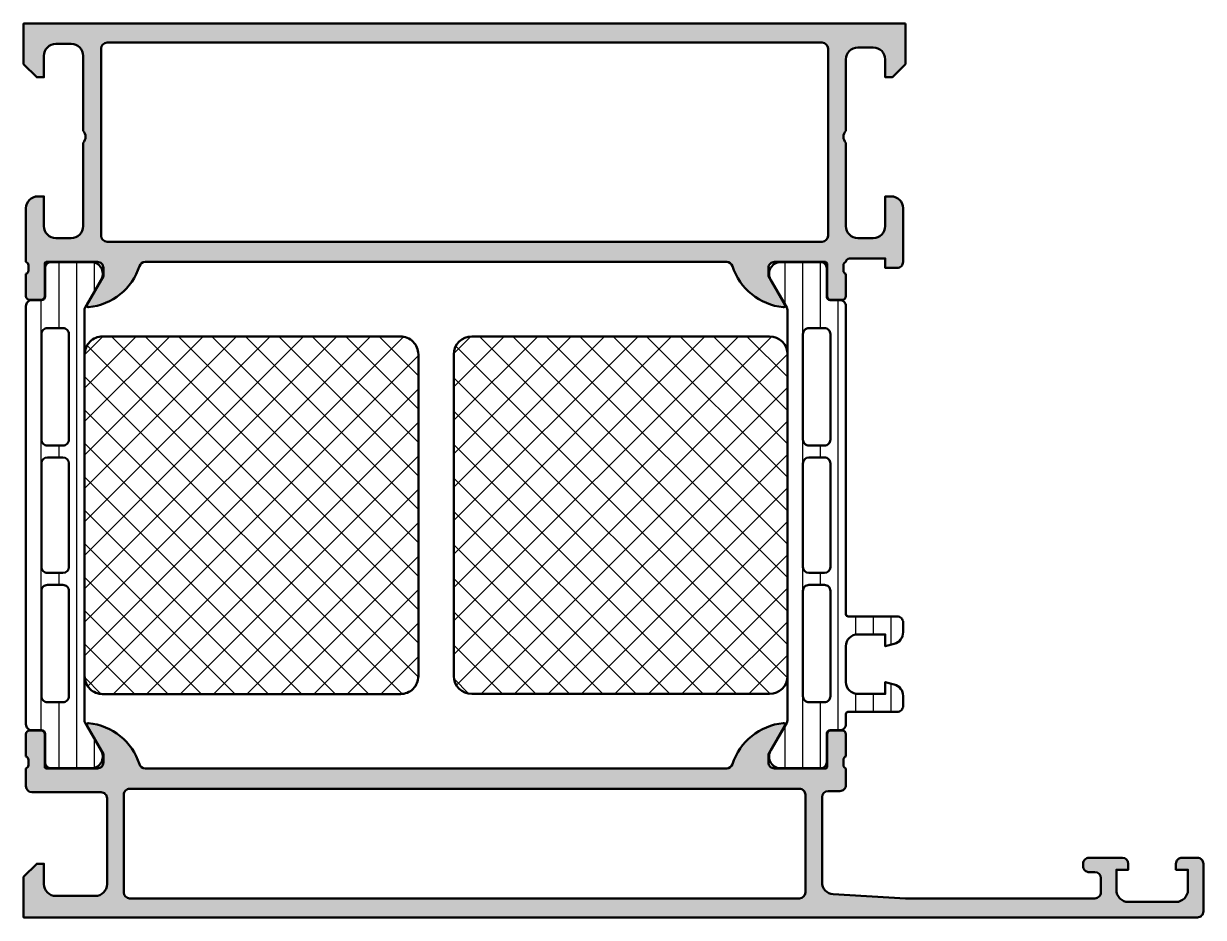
# Model space of a CAD drawing. Extents: x 0 to 99, y 0 to 75.
import ezdxf

# ---------------------------------------------------------------- set-up
doc = ezdxf.new("R2010")
doc.units = 0
for name, color, linetype, lineweight in [('0S-Alu contour', 7, 'Continuous', 50), ('0S-Alu hatch', 252, 'Continuous', 25), ('0S-Plastic contour', 254, 'Continuous', 50), ('0S-Plastic hatch', 253, 'Continuous', 25), ('0S-PT contour', 91, 'Continuous', 50), ('0S-PT hatch', 103, 'Continuous', 25)]:
    doc.layers.add(name, color=color, linetype=linetype, lineweight=lineweight)
pattern_1 = [(135, (0, 0), (-1.403165018917055, -1.403165018917055), []), (225, (0, 0), (1.403165018917055, -1.403165018917055), [])]
pattern_2 = [(90, (0, 0), (-1.4859, 0), [])]

# ---------------------------------------------------------------- blocks, each defined once
blk = doc.blocks.new('345180__1BE41D1F_974C_4744_8801_8E825A3DC95F_')
at = {"layer": '0S-Alu hatch'}
h = blk.add_hatch(color=256, dxfattribs=at)
edge = h.paths.add_edge_path()
edge.add_line((74, 75), (0.0001574706984684, 75))
edge.add_line((0.0001574706984684, 75), (0.0001574706984542, 71.59999843788684))
edge.add_line((0.0001574706984542, 71.59999843788684), (1.100133056636011, 70.50000020218431))
edge.add_line((1.100133056636011, 70.50000020218431), (1.700139160151593, 70.50000020218431))
edge.add_line((1.700139160151593, 70.50000020218431), (1.700139160151607, 72.30001064491806))
edge.add_ellipse((2.700196128302344, 72.29995367676733), major_axis=(-1.000056969773329, 0), ratio=1, start_angle=270.00326384866656, end_angle=359.996736151318, ccw=False)
edge.add_line((2.700139160151578, 73.30001064491806), (4.000126953120329, 73.30001064491807))
edge.add_ellipse((4.000120883977666, 72.3000045757754), major_axis=(-1.000006069161088, 0), ratio=1, start_angle=180.0003477333174, end_angle=269.9996522658506, ccw=False)
edge.add_line((5.000126953120337, 72.30001064490355), (5.000126953120329, 65.99999972534715))
edge.add_ellipse((4.475151160787886, 65.49999972534715), major_axis=(-0.7249824705019261, 0), ratio=1, start_angle=136.3958616163861, end_angle=223.604138383614, ccw=False)
edge.add_line((5.000126953120329, 64.99999972534715), (5.000126953120329, 57.99999972534715))
edge.add_ellipse((4.00015802448284, 57.99996865398463), major_axis=(-0.9999689291202184, 0), ratio=1, start_angle=89.99821968674979, end_angle=180.0017803131609, ccw=False)
edge.add_line((4.000126953120357, 56.99999972534714), (2.700139160151621, 56.99999972534715))
edge.add_ellipse((2.700158983299408, 58.00001954849495), major_axis=(-1.00001982334427, 0), ratio=1, start_angle=0.0011357599706229848, end_angle=89.99886423980968, ccw=False)
edge.add_line((1.700139160151612, 57.999999725351), (1.700139160151607, 60.49999972534715))
edge.add_line((1.700139160151607, 60.49999972534715), (1.200139160151607, 60.49999972534715))
edge.add_arc((1.200173525720117, 59.49996535977867), 1.000034366158957, 90.00196893437189, 179.9980310656152)
edge.add_line((0.2001391601516362, 59.4999997253474), (0.2001391601515934, 55.00031568830962))
edge.add_ellipse((0.1213027136085266, 54.73279509631649), major_axis=(-0.2788950563274479, 0), ratio=1, start_angle=178.835410625902, end_angle=253.5801235805037, ccw=False)
edge.add_line((0.4001401601515873, 54.72712668831811), (0.4001401601515937, 54.27353268831814))
edge.add_ellipse((0.1212720645084282, 54.2678720288411), major_axis=(-0.2789255417371466, 0), ratio=1, start_angle=106.42459455535439, end_angle=181.1628700728834, ccw=False)
edge.add_line((0.2001391601515926, 54.00032868831816), (0.2001391601515792, 52.12031768830962))
edge.add_arc((0.5001391601515764, 52.12031768830963), 0.2999999999999971, 180, 270.0000000000027)
edge.add_line((0.5001391601515905, 51.82031768830963), (1.480113479194372, 51.82031768830963))
edge.add_arc((1.480113479194386, 52.12031768830963), 0.3000000000000043, 269.9999999999973, 360)
edge.add_line((1.78011347919439, 52.12031768830963), (1.780113479194383, 54.88031568830962))
edge.add_ellipse((1.900113479194482, 54.88031568830963), major_axis=(-0.1200000000000985, 0), ratio=1, start_angle=268.4287599275371, end_angle=360, ccw=False)
edge.add_line((1.90340386425494, 55.00027056885301), (6.200157470698471, 55.00027056885301))
edge.add_ellipse((6.200157470698479, 54.50027056885301), major_axis=(-0.5, 0), ratio=1, start_angle=180, end_angle=270.0000000000009, ccw=False)
edge.add_line((6.700157470698479, 54.50027056885301), (6.700157470698471, 53.80027056885301))
edge.add_line((6.700157470698471, 53.80027056885301), (5.318662013076107, 51.40745024582546))
edge.add_arc((5.438277255346775, 51.33839035350132), 0.1381197846483, 150.0000000000043, 275.6225775507893)
edge.add_arc((4.961934229524629, 56.17687943070075), 4.999999999999918, 275.6225775507941, 342.2515836439306)
edge.add_ellipse((10.20015747069842, 54.50027056885293), major_axis=(-0.5000000000000748, 0), ratio=1, start_angle=269.99999999999386, end_angle=342.2515836439213, ccw=False)
edge.add_line((10.20015747069848, 55.00027056885301), (59.00015747069847, 55.00027056885301))
edge.add_ellipse((59.00015747069847, 54.50027056885305), major_axis=(-0.4999999999999574, 0), ratio=1, start_angle=197.7484163560718, end_angle=270.0000000000008, ccw=False)
edge.add_arc((64.2383807118723, 56.17687943070087), 5.000000000000055, 197.7484163560699, 264.3774224492063)
edge.add_arc((63.76203768605017, 51.33839035350131), 0.138119784648302, 264.3774224492077, 389.9999999999982)
edge.add_line((63.88165292832084, 51.40745024582546), (62.50015747069847, 53.80027056885301))
edge.add_line((62.50015747069847, 53.80027056885301), (62.50015747069847, 54.50027056885301))
edge.add_ellipse((63.00015747069846, 54.50027056885302), major_axis=(-0.4999999999999929, 0), ratio=1, start_angle=269.9999999999992, end_angle=360, ccw=False)
edge.add_line((63.00015747069847, 55.00027056885301), (67.30018315165567, 55.00027056885301))
edge.add_ellipse((67.30018315165567, 54.880270568853), major_axis=(-0.1200000000000116, 0), ratio=1, start_angle=180, end_angle=270, ccw=False)
edge.add_line((67.42018315165569, 54.880270568853), (67.42018315165568, 52.12027256885301))
edge.add_arc((67.72018315165569, 52.12027256885301), 0.3000000000000051, 180, 270)
edge.add_line((67.72018315165569, 51.82027256885301), (68.70015747069846, 51.82027256885301))
edge.add_arc((68.70015747069846, 52.12027256885301), 0.3000000000000007, 270, 360)
edge.add_line((69.00015747069845, 52.12027256885301), (69.00015747069847, 54.00028356886152))
edge.add_ellipse((69.07902456634162, 54.26782690938445), major_axis=(-0.2789255417371315, 0), ratio=1, start_angle=-1.1628700728908825, end_angle=73.57540544464848, ccw=False)
edge.add_line((68.80015647069845, 54.27348756886153), (68.80015647069845, 54.72708156886152))
edge.add_ellipse((69.07899391724148, 54.73274997685994), major_axis=(-0.278895056327396, 0), ratio=1, start_angle=-73.58436555008473, end_angle=1.1645893741059012, ccw=False)
edge.add_ellipse((69.32698538298663, 54.97316778019222), major_axis=(-0.3279305041731479, 0), ratio=1, start_angle=274.7009236714665, end_angle=355.25818966172835, ccw=False)
edge.add_line((69.30010997771751, 55.29999514771042), (72.30001830577385, 55.29999514771043))
edge.add_line((72.30001830577385, 55.29999514771043), (72.30001830577385, 54.49999972534715))
edge.add_line((72.30001830577385, 54.49999972534715), (73.30001830577385, 54.50000735474168))
edge.add_arc((73.3000490463945, 54.99997661371016), 0.4999692599135244, 269.9964771677667, 360.0026485613531)
edge.add_line((73.80001830577385, 54.99999972534718), (73.8000793409301, 59.49999972534715))
edge.add_arc((72.79999187036115, 59.49991225477821), 1.000087474394154, 0.0050112561101264, 89.99498874391819)
edge.add_line((72.8000793409301, 60.49999972534715), (72.3000793409301, 60.49999972534715))
edge.add_line((72.3000793409301, 60.49999972534715), (72.3000793409301, 57.99999972534715))
edge.add_ellipse((71.29999194345703, 58.00008712280979), major_axis=(-1.00008740129189, 0), ratio=1, start_angle=90.00501389832118, end_angle=179.9949929319336, ccw=False)
edge.add_line((71.30007946013939, 56.99999972534715), (70.00003063201439, 56.99999972534715))
edge.add_ellipse((70.00008942974334, 58.0000585230761), major_axis=(-1.000058799457439, 0), ratio=1, start_angle=0.0033686637580103707, end_angle=89.9966313363596, ccw=False)
edge.add_line((69.00003063201439, 57.99999972534511), (69.00003063201439, 64.99999972534715))
edge.add_ellipse((69.52486997233271, 65.49999972534715), major_axis=(-0.7248836686984834, 0), ratio=1, start_angle=-43.611576736315385, end_angle=43.611576736315385, ccw=False)
edge.add_line((69.00003063201439, 65.99999972534715), (69.00003063201439, 72.00043483925401))
edge.add_ellipse((70.00008544070263, 72.00038766034935), major_axis=(-1.000054809801111, 0), ratio=1, start_angle=270.0031401344087, end_angle=359.997296995918, ccw=False)
edge.add_line((70.00003063201439, 73.00044246864854), (71.30007946013939, 73.00044246864854))
edge.add_ellipse((71.29999301452376, 72.00035614156478), major_axis=(-1.000086330819863, 0), ratio=1, start_angle=180.0053828449331, end_angle=269.9950474586182, ccw=False)
edge.add_line((72.3000793409301, 72.00045009804248), (72.3000793409301, 70.49999257278978))
edge.add_line((72.3000793409301, 70.49999257278978), (72.9000549268676, 70.49999257278978))
edge.add_line((72.9000549268676, 70.49999257278978), (74.00003051757812, 71.5999679203087))
edge.add_line((74.00003051757812, 71.5999679203087), (74, 75))
edge = h.paths.add_edge_path()
edge.add_line((6.500142211909405, 57.19999667358935), (6.500142211909404, 72.89999386024931))
edge.add_ellipse((7.00014495277702, 72.89999111938249), major_axis=(-0.5000027408751292, 0), ratio=1, start_angle=270.00031407857136, end_angle=359.99968592151924, ccw=False)
edge.add_line((7.000142211909405, 73.3999938602501), (67.00001537322532, 73.3999938602501))
edge.add_ellipse((67.00001263235771, 72.89999111938249), major_axis=(-0.5000027408751199, 0), ratio=1, start_angle=180.0003140784808, end_angle=269.99968592142864, ccw=False)
edge.add_line((67.50001537322532, 72.8999938602501), (67.50001537322532, 57.19999667359012))
edge.add_ellipse((67.00001263235771, 57.19999941445695), major_axis=(-0.5000027408751199, 0), ratio=1, start_angle=90.00031407857142, end_angle=179.9996859215194, ccw=False)
edge.add_line((67.00001537322532, 56.69999667358934), (7.000142211909405, 56.69999667358935))
edge.add_ellipse((7.000144952777006, 57.19999941445695), major_axis=(-0.5000027408751128, 0), ratio=1, start_angle=0.00031407848081244083, end_angle=89.99968592143023, ccw=False)
at = {"layer": '0S-Alu contour', "color": 7}
for points in [[(74, 75), (0.0001574706984684, 75), (0.0001574706984542, 71.59999843788684), (1.100133056636011, 70.50000020218431), (1.700139160151593, 70.50000020218431), (1.700139160151607, 72.30001064491806)], [(72.3000793409301, 72.00045009804248), (72.3000793409301, 70.49999257278978), (72.9000549268676, 70.49999257278978), (74.00003051757812, 71.5999679203087), (74, 75)], [(2.700139160151578, 73.30001064491806), (4.000126953120329, 73.30001064491807)], [(7.000142211909405, 73.3999938602501), (67.00001537322532, 73.3999938602501)], [(5.000126953120337, 72.30001064490355), (5.000126953120329, 65.99999972534715)], [(6.500142211909405, 57.19999667358935), (6.500142211909404, 72.89999386024931)], [(67.50001537322532, 72.8999938602501), (67.50001537322532, 57.19999667359012)], [(70.00003063201439, 73.00044246864854), (71.30007946013939, 73.00044246864854)], [(69.00003063201439, 65.99999972534715), (69.00003063201439, 72.00043483925401)], [(5.000126953120329, 64.99999972534715), (5.000126953120329, 57.99999972534715)], [(69.00003063201439, 57.99999972534511), (69.00003063201439, 64.99999972534715)], [(1.700139160151612, 57.999999725351), (1.700139160151607, 60.49999972534715), (1.200139160151607, 60.49999972534715)], [(72.8000793409301, 60.49999972534715), (72.3000793409301, 60.49999972534715), (72.3000793409301, 57.99999972534715)], [(0.2001391601516362, 59.4999997253474), (0.2001391601515934, 55.00031568830962)], [(73.80001830577385, 54.99999972534718), (73.8000793409301, 59.49999972534715)], [(4.000126953120357, 56.99999972534714), (2.700139160151621, 56.99999972534715)], [(67.00001537322532, 56.69999667358934), (7.000142211909405, 56.69999667358935)], [(71.30007946013939, 56.99999972534715), (70.00003063201439, 56.99999972534715)], [(0.4001401601515873, 54.72712668831811), (0.4001401601515937, 54.27353268831814)], [(1.78011347919439, 52.12031768830963), (1.780113479194383, 54.88031568830962)], [(1.90340386425494, 55.00027056885301), (6.200157470698471, 55.00027056885301)], [(6.700157470698479, 54.50027056885301), (6.700157470698471, 53.80027056885301), (5.318662013076107, 51.40745024582546)], [(10.20015747069848, 55.00027056885301), (59.00015747069847, 55.00027056885301)], [(63.88165292832084, 51.40745024582546), (62.50015747069847, 53.80027056885301), (62.50015747069847, 54.50027056885301)], [(63.00015747069847, 55.00027056885301), (67.30018315165567, 55.00027056885301)], [(67.42018315165569, 54.880270568853), (67.42018315165568, 52.12027256885301)], [(68.80015647069845, 54.27348756886153), (68.80015647069845, 54.72708156886152)], [(69.30010997771751, 55.29999514771042), (72.30001830577385, 55.29999514771043), (72.30001830577385, 54.49999972534715), (73.30001830577385, 54.50000735474168)], [(0.2001391601515926, 54.00032868831816), (0.2001391601515792, 52.12031768830962)], [(69.00015747069845, 52.12027256885301), (69.00015747069847, 54.00028356886152)], [(0.5001391601515905, 51.82031768830963), (1.480113479194372, 51.82031768830963)], [(67.72018315165569, 51.82027256885301), (68.70015747069846, 51.82027256885301)]]:
    blk.add_lwpolyline(points, dxfattribs=at)
at = {"layer": '0S-Alu contour', "color": 7, "extrusion": (0, 0, -1)}
for centre, radius, start, end in [((-2.700196128302344, 72.29995367676733), 1.000056969773329, 0.0032638486820021, 89.99673615133342), ((-4.000120883977666, 72.3000045757754), 1.000006069161088, 90.00034773414941, 179.9996522666826), ((-7.00014495277702, 72.89999111938249), 0.5000027408751292, 0.0003140784807261, 89.99968592142865), ((-67.00001263235771, 72.89999111938249), 0.5000027408751199, 90.00031407857134, 179.9996859215192), ((-70.00008544070263, 72.00038766034935), 1.000054809801111, 0.0027030040819815, 89.99685986559135), ((-71.29999301452376, 72.00035614156478), 1.000086330819863, 90.00495254138177, 179.9946171550669), ((-4.475151160787886, 65.49999972534715), 0.7249824705019261, 136.395861616386, 223.6041383836139), ((-69.52486997233271, 65.49999972534715), 0.7248836686984834, 316.3884232636846, 43.61157673631534), ((-2.700158983299408, 58.00001954849495), 1.00001982334427, 270.0011357601903, 359.9988642400294), ((-4.00015802448284, 57.99996865398463), 0.9999689291202184, 179.9982196868391, 270.0017803132502), ((-70.00008942974334, 58.0000585230761), 1.000058799457439, 270.0033686636404, 359.996631336242), ((-71.29999194345703, 58.00008712280979), 1.00008740129189, 180.0050070680665, 269.9949861016788), ((-7.000144952777006, 57.19999941445695), 0.5000027408751128, 270.0003140785698, 359.9996859215192), ((-67.00001263235771, 57.19999941445695), 0.5000027408751199, 180.0003140784807, 269.9996859214286), ((-0.1213027136085266, 54.73279509631649), 0.2788950563274479, 106.4198764194963, 181.1645893740981), ((-1.900113479194482, 54.88031568830963), 0.1200000000000985, 0, 91.5712400724629), ((-6.200157470698479, 54.50027056885301), 0.5, 89.99999999999909, 180), ((-10.20015747069842, 54.50027056885293), 0.5000000000000748, 17.74841635607865, 90.00000000000612), ((-59.00015747069847, 54.50027056885305), 0.4999999999999574, 89.9999999999992, 162.2515836439282), ((-63.00015747069846, 54.50027056885302), 0.4999999999999929, 0, 90.00000000000081), ((-67.30018315165567, 54.880270568853), 0.1200000000000116, 90, 180), ((-69.07899391724148, 54.73274997685994), 0.278895056327396, 358.8354106258941, 73.58436555008464), ((-69.32698538298663, 54.97316778019222), 0.3279305041731479, 4.741810338271633, 85.29907632853349), ((-0.1212720645084282, 54.2678720288411), 0.2789255417371466, 178.8371299271166, 253.5754054446456), ((-69.07902456634162, 54.26782690938445), 0.2789255417371315, 286.4245945553515, 1.162870072890926)]:
    blk.add_arc(centre, radius, start, end, dxfattribs=at)
at = {"layer": '0S-Alu contour', "color": 7}
for centre, radius, start, end in [((1.200173525720117, 59.49996535977867), 1.000034366158957, 90.00196893437189, 179.9980310656152), ((72.79999187036115, 59.49991225477821), 1.000087474394154, 0.0050112561101264, 89.99498874391819), ((4.961934229524629, 56.17687943070075), 4.999999999999918, 275.6225775507941, 342.2515836439306), ((64.2383807118723, 56.17687943070087), 5.000000000000055, 197.7484163560699, 264.3774224492063), ((73.3000490463945, 54.99997661371016), 0.4999692599135244, 269.9964771677667, 0.0026485613531484), ((0.5001391601515764, 52.12031768830963), 0.2999999999999971, 180, 270.0000000000027), ((1.480113479194386, 52.12031768830963), 0.3000000000000043, 269.9999999999973, 0), ((67.72018315165569, 52.12027256885301), 0.3000000000000051, 180, 270), ((68.70015747069846, 52.12027256885301), 0.3000000000000007, 270, 0), ((5.438277255346775, 51.33839035350132), 0.1381197846483, 150.0000000000043, 275.6225775507893), ((63.76203768605017, 51.33839035350131), 0.138119784648302, 264.3774224492077, 29.99999999999824)]:
    blk.add_arc(centre, radius, start, end, dxfattribs=at)
blk = doc.blocks.new('345080__5BFAA9C5_225F_4EB6_B5E4_DBB2334AF7ED_')
at = {"layer": '0S-Alu hatch'}
h = blk.add_hatch(color=256, dxfattribs=at)
edge = h.paths.add_edge_path()
edge.add_line((0.2000015625020954, 12.49999735107596), (0.2000015625020954, 11.00000007629569))
edge.add_arc((0.7000015625020956, 11.00000007629569), 0.5, 180, 270)
edge.add_line((0.7000015625020954, 10.50000007629569), (6.499999996187398, 10.50000007629569))
edge.add_ellipse((6.500003635544036, 10.00000371565232), major_axis=(-0.4999963606566086, 0), ratio=1, start_angle=179.9995829571355, end_angle=270.00041704258655, ccw=False)
edge.add_line((6.999999996187399, 10.00000007629568), (6.999999996187399, 2.800003128053504))
edge.add_ellipse((5.99998008583526, 2.800022919193988), major_axis=(-1.000019910547979, 0), ratio=1, start_angle=90.00114075643307, end_angle=179.9988660732029, ccw=False)
edge.add_line((5.999999996187398, 1.800003008844216), (2.700012203218647, 1.800003008844214))
edge.add_ellipse((2.699981218687414, 2.799972024316681), major_axis=(-0.9999690159525021, 0), ratio=1, start_angle=-0.0017821679763869724, end_angle=90.00177533787729, ccw=False)
edge.add_line((1.700012203218648, 2.800003128053502), (1.700012203218647, 4.50000007629569))
edge.add_line((1.700012203218647, 4.50000007629569), (1.100006099703022, 4.500000076295692))
edge.add_line((1.100006099703022, 4.500000076295692), (0, 3.400001602174598))
edge.add_line((0, 3.400001602174598), (0, 0))
edge.add_line((0, 0), (98.50000238037319, 0))
edge.add_arc((98.50000602353806, 0.499996356835026), 0.4999963568482987, 269.9995825210154, 360.0004159770605)
edge.add_line((99.00000238037319, 0.4999999868886931), (99.00000238037318, 4.500000076295704))
edge.add_arc((98.50000601972984, 4.500003715652362), 0.4999963606565819, 359.9995829571354, 450.000417042591)
edge.add_line((98.50000238037318, 5.000000076295699), (97.19998406982627, 5.000000076295692))
edge.add_arc((97.19996381488963, 4.500050846642938), 0.4999492300630579, 89.99767871952888, 180.0058184440998)
edge.add_line((96.70001458740445, 4.500000076295678), (96.70001458740443, 4.000000076295692))
edge.add_line((96.70001458740443, 4.000000076295692), (97.70001458740445, 4.000000076295692))
edge.add_line((97.70001458740445, 4.000000076295692), (97.70001458740445, 2.300003128053522))
edge.add_ellipse((96.69997136208094, 2.300046234162571), major_axis=(-1.000043226252522, 0), ratio=1, start_angle=90.0024765215527, end_angle=179.9975303089387, ccw=False)
edge.add_line((96.70001458740443, 1.300003008844222), (92.6999840698263, 1.300003008844214))
edge.add_ellipse((92.69996738442694, 2.299955806847189), major_axis=(-0.9999527981421827, 0), ratio=1, start_angle=-0.0027114333473718943, end_angle=90.00095604809007, ccw=False)
edge.add_line((91.70001458740445, 2.300003128053496), (91.70001458740443, 4.000000076295692))
edge.add_line((91.70001458740443, 4.000000076295692), (92.70001458740445, 4.000000076295692))
edge.add_line((92.70001458740445, 4.000000076295692), (92.70001458740445, 4.500000076295703))
edge.add_arc((92.19996585163047, 4.499951340521707), 0.5000487381489312, 0.0055841639549441, 89.99441583599327)
edge.add_line((92.20001458740445, 5.000000076295695), (89.39999627685756, 5.000000076295692))
edge.add_arc((89.3999824768729, 4.500013876280314), 0.4999862002058232, 89.99841859459725, 180.0015814054484)
edge.add_line((88.89999627685754, 4.500000076295639), (88.89999627685755, 4.300003128053526))
edge.add_arc((89.39998339528135, 4.29999024647732), 0.4999871185897568, 179.9985238419079, 270.0014761579276)
edge.add_line((89.39999627685756, 3.800003128053503), (89.89999627685755, 3.800003128053504))
edge.add_ellipse((89.89999353598994, 3.300000387185872), major_axis=(-0.5000027408751443, 0), ratio=1, start_angle=180.0003140784808, end_angle=269.9996859214303, ccw=False)
edge.add_line((90.39999627685759, 3.300003128053507), (90.39999627685756, 2.099998550416785))
edge.add_ellipse((89.8999999162028, 2.099994791863156), major_axis=(-0.4999963606689035, 0), ratio=1, start_angle=89.99958295872148, end_angle=180.0004307015151, ccw=False)
edge.add_line((89.89999627685758, 1.599998431207498), (74.00000238037318, 1.599998431207495))
edge.add_line((74.00000238037318, 1.599998431207495), (67.94296502685752, 1.946113543512185))
edge.add_ellipse((67.99999317156701, 2.944476890856535), major_axis=(-0.9999907912624115, 0), ratio=1, start_angle=-0.0006709873298973434, end_angle=86.73072417526572, ccw=False)
edge.add_line((67.00000238037318, 2.944488601686304), (67.00000238037318, 10.09999855041678))
edge.add_ellipse((67.5000023803732, 10.09999855041678), major_axis=(-0.5000000000000142, 0), ratio=1, start_angle=270.0000000000049, end_angle=360, ccw=False)
edge.add_line((67.50000238037316, 10.59999855041679), (68.5000015625021, 10.59999855041678))
edge.add_arc((68.50000156250212, 11.09999855041679), 0.5000000000000071, 269.9999999999984, 360)
edge.add_line((69.00000156250212, 11.09999855041678), (69.00000156250209, 12.49999735107599))
edge.add_ellipse((69.07883800904513, 12.76751794306909), major_axis=(-0.278895056327412, 0), ratio=1, start_angle=-1.1645893741024906, end_angle=73.58012358050797, ccw=False)
edge.add_line((68.8000005625021, 12.77318635106748), (68.8000005625021, 13.22678035106746))
edge.add_ellipse((69.07886865814524, 13.23244101054454), major_axis=(-0.2789255417371153, 0), ratio=1, start_angle=-73.57540544465058, end_angle=1.162870072890314, ccw=False)
edge.add_line((69.0000015625021, 13.49998435106745), (69.00000156250212, 15.37999535107598))
edge.add_arc((68.70000156250211, 15.37999535107599), 0.3000000000000114, 0, 89.99999999999729)
edge.add_line((68.70000156250212, 15.679995351076), (67.72002724345931, 15.67999535107599))
edge.add_arc((67.72002724345931, 15.37999535107597), 0.3000000000000149, 90, 180)
edge.add_line((67.4200272434593, 15.37999535107597), (67.42002724345932, 12.619997351076))
edge.add_ellipse((67.30002724345928, 12.61999735107599), major_axis=(-0.1200000000000187, 0), ratio=1, start_angle=90.00000000000682, end_angle=180, ccw=False)
edge.add_line((67.30002724345931, 12.49999735107597), (63.00000156250209, 12.49999735107596))
edge.add_ellipse((63.00000156250209, 12.99999735107597), major_axis=(-0.5000000000000054, 0), ratio=1, start_angle=0, end_angle=90.0000000000008, ccw=False)
edge.add_line((62.50000156250209, 12.99999735107597), (62.5000015625021, 13.69999735107597))
edge.add_line((62.5000015625021, 13.69999735107597), (63.88149702012447, 16.09281767410352))
edge.add_arc((63.76188177785381, 16.16187756642766), 0.1381197846482938, 330.0000000000029, 455.6225775507954)
edge.add_arc((64.23822480367592, 11.32338848922819), 4.999999999999954, 95.62257755079375, 162.2515836439304)
edge.add_ellipse((59.00000156250213, 12.999997351076), major_axis=(-0.5000000000000338, 0), ratio=1, start_angle=89.99999999999591, end_angle=162.2515836439255, ccw=False)
edge.add_line((59.00000156250209, 12.49999735107596), (10.20000156250209, 12.49999735107596))
edge.add_ellipse((10.20000156250212, 12.9999973510759), major_axis=(-0.4999999999999414, 0), ratio=1, start_angle=17.748416356066116, end_angle=89.9999999999967, ccw=False)
edge.add_arc((4.961778321328321, 11.32338848922809), 5.000000000000056, 17.74841635607056, 84.37742244920686)
edge.add_arc((5.438121347150391, 16.16187756642766), 0.1381197846482951, 84.3774224492057, 210.0000000000003)
edge.add_line((5.318506104879732, 16.09281767410352), (6.700001562502098, 13.69999735107597))
edge.add_line((6.700001562502098, 13.69999735107597), (6.700001562502094, 12.99999735107596))
edge.add_ellipse((6.200001562502095, 12.99999735107596), major_axis=(-0.4999999999999992, 0), ratio=1, start_angle=90.00000000000011, end_angle=180, ccw=False)
edge.add_line((6.200001562502096, 12.49999735107596), (1.899975881544892, 12.49999735107596))
edge.add_ellipse((1.899975881544891, 12.61999735107597), major_axis=(-0.1200000000000063, 0), ratio=1, start_angle=0, end_angle=90.0000000000004, ccw=False)
edge.add_line((1.779975881544885, 12.61999735107597), (1.779975881544885, 15.37999535107596))
edge.add_arc((1.479975881544879, 15.37999535107596), 0.3000000000000058, 0, 89.99999999999945)
edge.add_line((1.479975881544882, 15.67999535107597), (0.5000015625021013, 15.67999535107597))
edge.add_arc((0.5000015625021018, 15.37999535107597), 0.3000000000000025, 90.00000000000007, 180)
edge.add_line((0.2000015625020992, 15.37999535107597), (0.200001562502099, 13.49998435106745))
edge.add_ellipse((0.1211344668589279, 13.23244101054451), major_axis=(-0.2789255417371518, 0), ratio=1, start_angle=178.8371299271126, end_angle=253.5754054446447, ccw=False)
edge.add_line((0.4000025625020981, 13.22678035106745), (0.4000025625020994, 12.77318635106746))
edge.add_ellipse((0.1211651159590494, 12.76751794306908), major_axis=(-0.278895056327437, 0), ratio=1, start_angle=106.4198764194926, end_angle=181.1645893740982, ccw=False)
edge = h.paths.add_edge_path()
edge.add_ellipse((8.900012489320941, 2.100006060602026), major_axis=(-0.5, 0), ratio=1, start_angle=0, end_angle=90, ccw=False)
edge.add_line((8.400012489320941, 2.100006060602026), (8.400012489320941, 10.29999549865897))
edge.add_ellipse((8.900012489320941, 10.29999549865897), major_axis=(-0.5, 0), ratio=1, start_angle=269.99999999999983, end_angle=360, ccw=False)
edge.add_line((8.900012489320943, 10.79999549865897), (65.1000084838888, 10.79999549865896))
edge.add_ellipse((65.10000848388881, 10.29999549865896), major_axis=(-0.5, 0), ratio=1, start_angle=180, end_angle=270.00000000000165, ccw=False)
edge.add_line((65.60000848388881, 10.29999549865898), (65.60000848388881, 2.100006060602028))
edge.add_ellipse((65.10000848388881, 2.100006060602027), major_axis=(-0.5000000000000009, 0), ratio=1, start_angle=90, end_angle=180, ccw=False)
edge.add_line((65.10000848388881, 1.600006060602026), (8.900012489320943, 1.600006060602026))
at = {"layer": '0S-Alu contour', "color": 7}
for points in [[(5.318506104879732, 16.09281767410352), (6.700001562502098, 13.69999735107597), (6.700001562502094, 12.99999735107596)], [(62.50000156250209, 12.99999735107597), (62.5000015625021, 13.69999735107597), (63.88149702012447, 16.09281767410352)], [(0.2000015625020992, 15.37999535107597), (0.200001562502099, 13.49998435106745)], [(1.479975881544882, 15.67999535107597), (0.5000015625021013, 15.67999535107597)], [(1.779975881544885, 12.61999735107597), (1.779975881544885, 15.37999535107596)], [(67.4200272434593, 15.37999535107597), (67.42002724345932, 12.619997351076)], [(68.70000156250212, 15.679995351076), (67.72002724345931, 15.67999535107599)], [(69.0000015625021, 13.49998435106745), (69.00000156250212, 15.37999535107598)], [(0.4000025625020981, 13.22678035106745), (0.4000025625020994, 12.77318635106746)], [(68.8000005625021, 12.77318635106748), (68.8000005625021, 13.22678035106746)], [(0.2000015625020954, 12.49999735107596), (0.2000015625020954, 11.00000007629569)], [(6.200001562502096, 12.49999735107596), (1.899975881544892, 12.49999735107596)], [(59.00000156250209, 12.49999735107596), (10.20000156250209, 12.49999735107596)], [(67.30002724345931, 12.49999735107597), (63.00000156250209, 12.49999735107596)], [(69.00000156250212, 11.09999855041678), (69.00000156250209, 12.49999735107599)], [(0.7000015625020954, 10.50000007629569), (6.499999996187398, 10.50000007629569)], [(6.999999996187399, 10.00000007629568), (6.999999996187399, 2.800003128053504)], [(8.400012489320941, 2.100006060602026), (8.400012489320941, 10.29999549865897)], [(8.900012489320943, 10.79999549865897), (65.1000084838888, 10.79999549865896)], [(65.60000848388881, 10.29999549865898), (65.60000848388881, 2.100006060602028)], [(67.00000238037318, 2.944488601686304), (67.00000238037318, 10.09999855041678)], [(67.50000238037316, 10.59999855041679), (68.5000015625021, 10.59999855041678)], [(92.20001458740445, 5.000000076295695), (89.39999627685756, 5.000000076295692)], [(98.50000238037318, 5.000000076295699), (97.19998406982627, 5.000000076295692)], [(1.700012203218648, 2.800003128053502), (1.700012203218647, 4.50000007629569), (1.100006099703022, 4.500000076295692), (0, 3.400001602174598), (0, 0), (98.50000238037319, 0)], [(88.89999627685754, 4.500000076295639), (88.89999627685755, 4.300003128053526)], [(91.70001458740445, 2.300003128053496), (91.70001458740443, 4.000000076295692), (92.70001458740445, 4.000000076295692), (92.70001458740445, 4.500000076295703)], [(96.70001458740445, 4.500000076295678), (96.70001458740443, 4.000000076295692), (97.70001458740445, 4.000000076295692), (97.70001458740445, 2.300003128053522)], [(99.00000238037319, 0.4999999868886931), (99.00000238037318, 4.500000076295704)], [(89.39999627685756, 3.800003128053503), (89.89999627685755, 3.800003128053504)], [(90.39999627685759, 3.300003128053507), (90.39999627685756, 2.099998550416785)], [(5.999999996187398, 1.800003008844216), (2.700012203218647, 1.800003008844214)], [(65.10000848388881, 1.600006060602026), (8.900012489320941, 1.600006060602026)], [(89.89999627685758, 1.599998431207498), (74.00000238037318, 1.599998431207495), (67.94296502685752, 1.946113543512185)], [(96.70001458740443, 1.300003008844222), (92.6999840698263, 1.300003008844214)]]:
    blk.add_lwpolyline(points, dxfattribs=at)
for centre, radius, start, end in [((5.438121347150391, 16.16187756642766), 0.1381197846482951, 84.3774224492057, 210.0000000000003), ((4.961778321328321, 11.32338848922809), 5.000000000000056, 17.74841635607056, 84.37742244920686), ((64.23822480367592, 11.32338848922819), 4.999999999999954, 95.62257755079375, 162.2515836439304), ((63.76188177785381, 16.16187756642766), 0.1381197846482938, 330.0000000000029, 95.62257755079543), ((0.5000015625021018, 15.37999535107597), 0.3000000000000025, 90.00000000000007, 180), ((1.479975881544879, 15.37999535107596), 0.3000000000000058, 0, 89.99999999999945), ((67.72002724345931, 15.37999535107597), 0.3000000000000149, 90, 180), ((68.70000156250211, 15.37999535107599), 0.3000000000000114, 0, 89.99999999999729), ((0.7000015625020956, 11.00000007629569), 0.5, 180, 270), ((68.50000156250212, 11.09999855041679), 0.5000000000000071, 269.9999999999984, 0), ((89.3999824768729, 4.500013876280314), 0.4999862002058232, 89.99841859459725, 180.0015814054484), ((92.19996585163047, 4.499951340521707), 0.5000487381489312, 0.0055841639549441, 89.99441583599327), ((97.19996381488963, 4.500050846642938), 0.4999492300630579, 89.99767871952888, 180.0058184440998), ((98.50000601972984, 4.500003715652362), 0.4999963606565819, 359.9995829571354, 90.00041704259102), ((89.39998339528135, 4.29999024647732), 0.4999871185897568, 179.9985238419079, 270.0014761579276), ((98.50000602353806, 0.499996356835026), 0.4999963568482987, 269.9995825210154, 0.0004159770605283)]:
    blk.add_arc(centre, radius, start, end, dxfattribs=at)
at = {"layer": '0S-Alu contour', "color": 7, "extrusion": (0, 0, -1)}
for centre, radius, start, end in [((-0.1211344668589279, 13.23244101054451), 0.2789255417371518, 106.4245945553553, 181.1628700728874), ((-6.200001562502095, 12.99999735107596), 0.4999999999999992, 180, 269.9999999999999), ((-63.00000156250209, 12.99999735107597), 0.5000000000000054, 269.9999999999992, 0), ((-69.07886865814524, 13.23244101054454), 0.2789255417371153, 358.8371299271097, 73.57540544465058), ((-0.1211651159590494, 12.76751794306908), 0.278895056327437, 178.8354106259018, 253.5801235805074), ((-1.899975881544891, 12.61999735107597), 0.1200000000000063, 269.9999999999996, 0), ((-10.20000156250212, 12.9999973510759), 0.4999999999999414, 270.0000000000033, 342.2515836439339), ((-59.00000156250213, 12.999997351076), 0.5000000000000338, 197.7484163560746, 270.0000000000041), ((-67.30002724345928, 12.61999735107599), 0.1200000000000188, 180, 269.9999999999932), ((-69.07883800904513, 12.76751794306909), 0.278895056327412, 286.419876419492, 1.164589374102557), ((-6.500003635544036, 10.00000371565232), 0.4999963606566086, 89.99958295741345, 180.0004170428646), ((-8.900012489320941, 10.29999549865897), 0.5, 0, 90.00000000000018), ((-65.10000848388881, 10.29999549865896), 0.5, 89.99999999999837, 180), ((-67.5000023803732, 10.09999855041678), 0.5000000000000142, 0, 89.99999999999511), ((-89.89999353598994, 3.300000387185872), 0.5000027408751443, 90.00031407856972, 179.9996859215192), ((-2.699981218687414, 2.799972024316681), 0.9999690159525021, 269.9982246621227, 0.0017821679763647), ((-5.99998008583526, 2.800022919193988), 1.000019910547979, 180.0011339267972, 269.9988592435669), ((-8.900012489320941, 2.100006060602026), 0.5, 270, 0), ((-65.10000848388881, 2.100006060602027), 0.5000000000000009, 180, 270), ((-67.99999317156701, 2.944476890856535), 0.9999907912624115, 273.2692758247343, 0.0006709873299503), ((-89.8999999162028, 2.099994791863156), 0.4999963606689035, 179.9995692984849, 270.0004170412785), ((-92.69996738442694, 2.299955806847189), 0.9999527981421827, 269.9990439519099, 0.0027114333473759), ((-96.69997136208094, 2.300046234162571), 1.000043226252522, 180.0024696910613, 269.9975234784473)]:
    blk.add_arc(centre, radius, start, end, dxfattribs=at)
blk = doc.blocks.new('382180__5AA9512B_EA6A_47BA_868B_BA158CF2C351_')
at = {"layer": '0S-PT hatch'}
h = blk.add_hatch(dxfattribs=at)
h.set_pattern_fill('ANSI37', color=256, scale=0.625, angle=90, style=0)
h.set_pattern_definition(pattern_1)
edge = h.paths.add_edge_path()
edge.add_line((62.59975563335212, 48.75119923945291), (37.59975563335212, 48.75119923945291))
edge.add_arc((37.59975563335212, 47.25119923945292), 1.5, 90, 180)
edge.add_line((36.09975563335212, 47.25119923945292), (36.09975563335212, 20.25119923945291))
edge.add_arc((37.59975563335212, 20.25119923945291), 1.5, 180, 270)
edge.add_line((37.59975563335212, 18.75119923945291), (62.59975563335212, 18.75119923945291))
edge.add_arc((62.59975563335212, 20.25119923945291), 1.5, 270, 360)
edge.add_line((64.09975563335212, 20.25119923945291), (64.09975563335212, 47.25119923945291))
edge.add_arc((62.59975563335212, 47.25119923945291), 1.5, 0, 90)
at = {"layer": '0S-PT contour', "color": 7}
for points in [[(62.59975563335212, 48.75119923945291), (37.59975563335212, 48.75119923945291)], [(36.09975563335212, 47.25119923945292), (36.09975563335212, 20.25119923945291)], [(64.09975563335212, 20.25119923945291), (64.09975563335212, 47.25119923945291)], [(37.59975563335212, 18.75119923945291), (62.59975563335212, 18.75119923945291)]]:
    blk.add_lwpolyline(points, dxfattribs=at)
for centre, start, end in [((37.59975563335212, 47.25119923945292), 90, 180), ((62.59975563335212, 47.25119923945291), 0, 90), ((37.59975563335212, 20.25119923945291), 180, 270), ((62.59975563335212, 20.25119923945291), 270, 0)]:
    blk.add_arc(centre, 1.5, start, end, dxfattribs=at)
blk = doc.blocks.new('382180__63916452_66A4_4825_91C2_71A206BCEE32_')
at = {"layer": '0S-PT hatch'}
h = blk.add_hatch(dxfattribs=at)
h.set_pattern_fill('ANSI37', color=256, scale=0.625, angle=90, style=0)
h.set_pattern_definition(pattern_1)
edge = h.paths.add_edge_path()
edge.add_line((6.623637345104782, 48.74133491530957), (31.62363734510478, 48.74133491530957))
edge.add_ellipse((31.62363734510479, 47.24133491530958), major_axis=(-1.499999999999992, 0), ratio=1, start_angle=180, end_angle=270.0000000000003, ccw=False)
edge.add_line((33.12363734510479, 47.24133491530957), (33.12363734510479, 20.24133491530957))
edge.add_ellipse((31.62363734510479, 20.24133491530957), major_axis=(-1.499999999999996, 0), ratio=1, start_angle=89.99999999999989, end_angle=180, ccw=False)
edge.add_line((31.62363734510478, 18.74133491530957), (6.623637345104782, 18.74133491530957))
edge.add_ellipse((6.62363734510478, 20.24133491530957), major_axis=(-1.499999999999996, 0), ratio=1, start_angle=0, end_angle=90.00000000000011, ccw=False)
edge.add_line((5.123637345104784, 20.24133491530957), (5.123637345104782, 47.24133491530957))
edge.add_ellipse((6.62363734510478, 47.24133491530957), major_axis=(-1.499999999999997, 0), ratio=1, start_angle=269.99999999999994, end_angle=360, ccw=False)
at = {"layer": '0S-PT contour', "color": 7}
for points in [[(6.623637345104782, 48.74133491530957), (31.62363734510478, 48.74133491530957)], [(5.123637345104784, 20.24133491530957), (5.123637345104782, 47.24133491530957)], [(33.12363734510479, 47.24133491530957), (33.12363734510479, 20.24133491530957)], [(31.62363734510478, 18.74133491530957), (6.623637345104782, 18.74133491530957)]]:
    blk.add_lwpolyline(points, dxfattribs=at)
at = {"layer": '0S-PT contour', "color": 7, "extrusion": (0, 0, -1)}
for centre, radius, start, end in [((-6.62363734510478, 47.24133491530957), 1.499999999999998, 0, 90.00000000000007), ((-31.62363734510479, 47.24133491530958), 1.499999999999992, 89.99999999999973, 180), ((-6.62363734510478, 20.24133491530957), 1.499999999999996, 269.9999999999999, 0), ((-31.62363734510479, 20.24133491530957), 1.499999999999996, 180, 270.0000000000001)]:
    blk.add_arc(centre, radius, start, end, dxfattribs=at)
blk = doc.blocks.new('284037__87DBEBA5_4852_40E4_BAE7_25F296688842___9AF0A3A8_D786_4AEA_94F4_40BE001C0A5B_')
at = {"layer": '0S-Plastic hatch'}
h = blk.add_hatch(dxfattribs=at)
h.set_pattern_fill('ANSI31', color=256, scale=0.4680000000000001, angle=45, style=0)
h.set_pattern_definition(pattern_2)
edge = h.paths.add_edge_path()
edge.add_ellipse((68.50000267914011, 51.29260796640052), major_axis=(-0.4999973210980201, 0), ratio=1, start_angle=180.0017683158931, end_angle=270.00238227990553, ccw=False)
edge.add_line((69, 51.29262339778486), (69.000022921558, 25.45125658823268))
edge.add_arc((69.20416178718008, 25.45537538707205), 0.2041804127759041, 181.1558689438247, 269.5149389342646)
edge.add_line((69.20243323428475, 25.25120229122878), (73.30243323427305, 25.25120229122878))
edge.add_ellipse((73.3024332342731, 24.75120229122885), major_axis=(-0.4999999999999219, 0), ratio=1, start_angle=180, end_angle=270.0000000000049, ccw=False)
edge.add_line((73.80243323427302, 24.75120229122886), (73.80243323427298, 23.92045306784116))
edge.add_ellipse((72.80243323427291, 23.92045306784121), major_axis=(-1.000000000000071, 0), ratio=1, start_angle=105.0000000010833, end_angle=180, ccw=False)
edge.add_line((73.06125227939371, 22.95452724155697), (72.30243323427305, 22.75120229122877))
edge.add_line((72.30243323427305, 22.75120229122877), (72.30243323427305, 23.75120229122877))
edge.add_line((72.30243323427305, 23.75120229122877), (70.00243323428462, 23.75120229122877))
edge.add_arc((70.00414226812572, 22.74707631855118), 1.004127427074067, 90.09751797508503, 179.770140321516)
edge.add_line((69.00002292155801, 22.7511046743983), (69.00002292155801, 19.75122632025463))
edge.add_arc((70.0041424800059, 19.75532877543039), 1.004127938958004, 180.2340877213157, 269.90246998468)
edge.add_line((70.0024332342847, 18.75120229122877), (72.30243323427304, 18.75120229122877))
edge.add_line((72.30243323427304, 18.75120229122877), (72.30243323427317, 19.75120229122871))
edge.add_line((72.30243323427317, 19.75120229122871), (73.06125227939371, 19.54787734087046))
edge.add_ellipse((72.80243323427308, 18.58195151458678), major_axis=(-0.9999999999994864, 0), ratio=1, start_angle=180, end_angle=254.99999999891702, ccw=False)
edge.add_line((73.80243323427257, 18.58195151458679), (73.80243323427305, 17.75120229122877))
edge.add_ellipse((73.30243323427307, 17.75120229122874), major_axis=(-0.4999999999999858, 0), ratio=1, start_angle=89.9999999999967, end_angle=180, ccw=False)
edge.add_line((73.30243323427302, 17.25120229122875), (69.20243323428468, 17.25120229122877))
edge.add_arc((69.20243323428468, 17.05120229122876), 0.1999999999999886, 90, 180)
edge.add_line((69.0024332342847, 17.05120229122876), (69.00111268929474, 16.2101300461009))
edge.add_ellipse((68.50111536862896, 16.21010925689821), major_axis=(-0.4999973210979916, 0), ratio=1, start_angle=90.00176831586248, end_angle=180.0023822800019, ccw=False)
edge.add_line((68.50113080001329, 15.71011193603835), (67.69079946719837, 15.71008330962014))
edge.add_arc((67.69081033343268, 15.41008330981694), 0.2999999999999828, 90.00207529788342, 180.0020752978985)
edge.add_line((67.39081033362949, 15.41007244358256), (67.39122921384228, 13.01007407424412))
edge.add_ellipse((66.89123323682728, 13.01005332437423), major_axis=(-0.4999959774455648, 0), ratio=1, start_angle=90.0017728167, end_angle=180.0023777790716, ccw=False)
edge.add_line((66.89124870744703, 12.51005734716801), (63.41470721164118, 12.5099306997039))
edge.add_ellipse((63.55698200855542, 13.49975392838032), major_axis=(-0.9999960709244813, 0), ratio=1, start_angle=-32.72494080195338, end_angle=81.8204672459861, ccw=False)
edge.add_line((62.71570977789663, 14.04035838247479), (64.03409677568366, 16.3240629837299))
edge.add_arc((63.60107500399129, 16.57404727382152), 0.5000000000538108, 330.0020787000286, 360.0020153912401)
edge.add_line((64.10107500373577, 16.57406486142794), (64.09998869130261, 50.9283336170279))
edge.add_arc((63.59998869179777, 50.92831498390697), 0.4999999999247963, 0.0021351982771297, 30.00207190191372)
edge.add_line((64.03299235296421, 51.17833064209913), (62.71443992344539, 53.46193973131246))
edge.add_ellipse((63.5556729896656, 54.00260512706302), major_axis=(-0.9999960709244652, 0), ratio=1, start_angle=-81.81631665021649, end_angle=32.72909139772912, ccw=False)
edge.add_line((63.41332648878386, 54.99241804653371), (66.88986798458969, 54.99254469399778))
edge.add_ellipse((66.88988873445959, 54.49254871698274), major_axis=(-0.4999959774456003, 0), ratio=1, start_angle=180.0017728167249, end_angle=270.00237777907046, ccw=False)
edge.add_line((67.38988471166584, 54.4925641876027), (67.38963969108502, 52.09256579421704))
edge.add_arc((67.68963969088824, 52.09257666045136), 0.299999999999997, 180.0020752978985, 270.0020752978834)
edge.add_line((67.68965055712253, 51.79257666064815), (68.49998188993747, 51.79260528706635))
edge = h.paths.add_edge_path()
edge.add_arc((67.200551299269, 40.10119604774756), 0.5000000021573358, 269.9981009105076, 360)
edge.add_line((67.70055130142633, 40.10119604587009), (67.70055130142632, 48.95118994235435))
edge.add_arc((67.20055129933873, 48.95118994053624), 0.5000000020876216, 0, 90.00189910262115)
edge.add_line((67.20053472654187, 49.4511899423492), (65.90054062027397, 49.4511899423492))
edge.add_arc((65.90053698091735, 48.95119358170583), 0.4999963606566104, 89.99958295741548, 180.0004170428646)
edge.add_line((65.40054062027399, 48.9511899423492), (65.40054062027397, 40.10119604586722))
edge.add_arc((65.90053698091724, 40.10119240650815), 0.499996360656518, 179.9995829571354, 270.0004170425959)
edge.add_line((65.90054062027394, 39.60119604586488), (67.20053472658671, 39.60119604586489))
edge = h.paths.add_edge_path()
edge.add_arc((65.90053698090689, 27.40119358240439), 0.4999963606565393, 89.9995829574057, 180.0004170428646)
edge.add_line((65.4005406202636, 27.40118994304766), (65.4005406202636, 18.55121130535758))
edge.add_arc((65.90055587905263, 18.55121130535239), 0.5000152587890483, 180, 270.0000000000033)
edge.add_line((65.90055587905266, 18.05119604656334), (67.200566560205, 18.05119604656334))
edge.add_arc((67.20056656020503, 18.55118078777422), 0.4999847412109091, 269.9999999999968, 360)
edge.add_line((67.70055130141594, 18.55118078777422), (67.70055130141594, 27.4011899430528))
edge.add_arc((67.20055129932838, 27.40118994123474), 0.5000000020875861, 0, 90.00189910262276)
edge.add_line((67.20053472653152, 27.90118994304766), (65.9005406202636, 27.90118994304766))
edge = h.paths.add_edge_path()
edge.add_arc((67.20055130141591, 29.40118994304768), 0.5000000000000142, 270.0000000000017, 360)
edge.add_line((67.70055130141594, 29.40118994305287), (67.70055130141596, 38.10119604656854))
edge.add_arc((67.20055130141594, 38.10119604656335), 0.5, 0, 90.00000000119365)
edge.add_line((67.20055130140553, 38.60119604656335), (65.9005406202532, 38.60119604656334))
edge.add_arc((65.9005406202636, 38.10119604656332), 0.5000000000000142, 90.00000000119202, 180)
edge.add_line((65.4005406202636, 38.10119604656853), (65.40054062026361, 29.40118994304768))
edge.add_arc((65.90054062026363, 29.40118994304768), 0.5000000000000142, 180, 269.9999999999951)
edge.add_line((65.90054062026358, 28.90118994304767), (67.20055130141594, 28.90118994304767))
at = {"layer": '0S-Alu contour', "color": 7}
for points in [[(65.40054062027399, 48.9511899423492), (65.40054062027397, 40.10119604586722)], [(67.20053472654187, 49.4511899423492), (65.90054062027397, 49.4511899423492)], [(67.70055130142633, 40.10119604587009), (67.70055130142632, 48.95118994235435)], [(65.90054062027394, 39.60119604586488), (67.20053472658671, 39.60119604586489)], [(65.4005406202636, 38.10119604656853), (65.40054062026361, 29.40118994304768)], [(67.20055130140553, 38.60119604656335), (65.9005406202532, 38.60119604656334)], [(67.70055130141594, 29.40118994305287), (67.70055130141596, 38.10119604656854)], [(65.90054062026358, 28.90118994304767), (67.20055130141594, 28.90118994304767)], [(67.20053472653152, 27.90118994304766), (65.9005406202636, 27.90118994304766)], [(65.4005406202636, 27.40118994304766), (65.4005406202636, 18.55121130535758)], [(67.70055130141594, 18.55118078777422), (67.70055130141594, 27.4011899430528)], [(65.90055587905266, 18.05119604656334), (67.200566560205, 18.05119604656334)]]:
    blk.add_lwpolyline(points, dxfattribs=at)
for centre, radius, start, end in [((65.90053698091735, 48.95119358170583), 0.4999963606566104, 89.99958295741548, 180.0004170428646), ((67.20055129933873, 48.95118994053624), 0.5000000020876216, 0, 90.00189910262115), ((65.90053698091724, 40.10119240650815), 0.499996360656518, 179.9995829571354, 270.0004170425959), ((67.200551299269, 40.10119604774756), 0.5000000021573358, 269.9981009105076, 0), ((65.9005406202636, 38.10119604656332), 0.5000000000000142, 90.00000000119202, 180), ((67.20055130141594, 38.10119604656335), 0.5, 0, 90.00000000119365), ((65.90054062026363, 29.40118994304768), 0.5000000000000142, 180, 269.9999999999951), ((67.20055130141591, 29.40118994304768), 0.5000000000000142, 270.0000000000017, 0), ((65.90053698090689, 27.40119358240439), 0.4999963606565393, 89.9995829574057, 180.0004170428646), ((67.20055129932838, 27.40118994123474), 0.5000000020875861, 0, 90.00189910262276), ((65.90055587905263, 18.55121130535239), 0.5000152587890483, 180, 270.0000000000033), ((67.20056656020503, 18.55118078777422), 0.4999847412109091, 269.9999999999968, 0)]:
    blk.add_arc(centre, radius, start, end, dxfattribs=at)
at = {"layer": '0S-Plastic contour', "color": 7}
for points in [[(63.41332648878386, 54.99241804653371), (66.88986798458969, 54.99254469399778)], [(67.38988471166584, 54.4925641876027), (67.38963969108502, 52.09256579421704)], [(64.03299235296421, 51.17833064209913), (62.71443992344539, 53.46193973131246)], [(67.68965055712253, 51.79257666064815), (68.49998188993747, 51.79260528706635)], [(64.10107500373577, 16.57406486142794), (64.09998869130261, 50.9283336170279)], [(69, 51.29262339778486), (69.000022921558, 25.45125658823268)], [(69.20243323428475, 25.25120229122878), (73.30243323427305, 25.25120229122878)], [(73.80243323427302, 24.75120229122886), (73.80243323427298, 23.92045306784116)], [(73.06125227939371, 22.95452724155697), (72.30243323427305, 22.75120229122877), (72.30243323427305, 23.75120229122877), (70.00243323428462, 23.75120229122877)], [(69.00002292155801, 22.7511046743983), (69.00002292155801, 19.75122632025463)], [(70.0024332342847, 18.75120229122877), (72.30243323427304, 18.75120229122877), (72.30243323427317, 19.75120229122871), (73.06125227939371, 19.54787734087046)], [(73.80243323427257, 18.58195151458679), (73.80243323427305, 17.75120229122877)], [(69.0024332342847, 17.05120229122876), (69.00111268929474, 16.2101300461009)], [(73.30243323427302, 17.25120229122875), (69.20243323428468, 17.25120229122877)], [(62.71570977789663, 14.04035838247479), (64.03409677568366, 16.3240629837299)], [(67.39081033362949, 15.41007244358256), (67.39122921384228, 13.01007407424412)], [(68.50113080001329, 15.71011193603835), (67.69079946719837, 15.71008330962014)], [(66.89124870744703, 12.51005734716801), (63.41470721164118, 12.5099306997039)]]:
    blk.add_lwpolyline(points, dxfattribs=at)
at = {"layer": '0S-Plastic contour', "color": 7, "extrusion": (0, 0, -1)}
for centre, radius, start, end in [((-63.5556729896656, 54.00260512706302), 0.9999960709244652, 327.2709086022709, 81.81631665021654), ((-66.88988873445959, 54.49254871698274), 0.4999959774456003, 89.99762222092956, 179.9982271832751), ((-68.50000267914011, 51.29260796640052), 0.4999973210980201, 89.99761772009447, 179.9982316841069), ((-73.3024332342731, 24.75120229122885), 0.4999999999999219, 89.99999999999511, 180), ((-72.80243323427291, 23.92045306784121), 1.000000000000071, 180, 254.9999999989167), ((-72.80243323427308, 18.58195151458678), 0.9999999999994864, 105.000000001083, 180), ((-73.30243323427307, 17.75120229122874), 0.4999999999999858, 180, 270.0000000000033), ((-68.50111536862896, 16.21010925689821), 0.4999973210979917, 179.9976177199981, 269.9982316841375), ((-63.55698200855542, 13.49975392838032), 0.9999960709244813, 278.1795327540139, 32.72494080195337), ((-66.89123323682728, 13.01005332437423), 0.4999959774455648, 179.9976222209284, 269.9982271833)]:
    blk.add_arc(centre, radius, start, end, dxfattribs=at)
at = {"layer": '0S-Plastic contour', "color": 7}
for centre, radius, start, end in [((67.68963969088824, 52.09257666045136), 0.299999999999997, 180.0020752978985, 270.0020752978834), ((63.59998869179777, 50.92831498390697), 0.4999999999247963, 0.0021351982771297, 30.00207190191372), ((69.20416178718008, 25.45537538707205), 0.2041804127759041, 181.1558689438247, 269.5149389342646), ((70.00414226812572, 22.74707631855118), 1.004127427074067, 90.09751797508503, 179.770140321516), ((70.0041424800059, 19.75532877543039), 1.004127938958004, 180.2340877213157, 269.90246998468), ((69.20243323428468, 17.05120229122876), 0.1999999999999886, 90, 180), ((63.60107500399129, 16.57404727382152), 0.5000000000538108, 330.0020787000286, 0.0020153912401009), ((67.69081033343268, 15.41008330981694), 0.2999999999999828, 90.00207529788342, 180.0020752978985)]:
    blk.add_arc(centre, radius, start, end, dxfattribs=at)
blk = doc.blocks.new('284037__6DC5406B_EA76_48F9_8CC3_CB971435043C___09DA0F7C_C041_4ECD_B033_13E909235281_')
at = {"layer": '0S-Plastic hatch'}
h = blk.add_hatch(dxfattribs=at)
h.set_pattern_fill('ANSI31', color=256, scale=0.4680000000000001, angle=45, style=0)
h.set_pattern_definition(pattern_2)
edge = h.paths.add_edge_path()
edge.add_arc((0.6987506171075601, 51.29237211336755), 0.4999973210979623, 90.00176831585983, 180.0023822800018)
edge.add_line((0.1987532964417852, 51.29235132416484), (0.1998659857365318, 16.20985797248087))
edge.add_arc((0.6998633065963852, 16.20987340386517), 0.4999973210979823, 180.001768315893, 270.0023822799114)
edge.add_line((0.6998840957990728, 15.70987608319938), (1.51021542861398, 15.70990470961758))
edge.add_ellipse((1.510226294848299, 15.40990470981438), major_axis=(-0.2999999999999934, 0), ratio=1, start_angle=180.0020752978986, end_angle=270.00207529788594, ccw=False)
edge.add_line((1.8102262946515, 15.40991557604876), (1.809981274070681, 13.00991718266321))
edge.add_arc((2.309977251276917, 13.00993265328297), 0.4999959774455781, 180.0017728167248, 270.0023777790721)
edge.add_line((2.309998001146821, 12.50993667626795), (5.786539496952662, 12.51006332373204))
edge.add_arc((5.644192996070887, 13.49987624320274), 0.99999607092448, 278.1836833497855, 392.7290913977266)
edge.add_line((6.485426062291135, 14.04054163895327), (5.166873632834731, 16.32415072820264))
edge.add_ellipse((5.599877294086779, 16.57416638639703), major_axis=(-0.5000000000000548, 0), ratio=1, start_angle=0.0021352027151237962, end_angle=30.002071897230223, ccw=False)
edge.add_line((5.099877294433918, 16.57414775323825), (5.098790982002848, 50.92841650883723))
edge.add_ellipse((5.598790981693579, 50.92843409645904), major_axis=(-0.5000000000000546, 0), ratio=1, start_angle=-29.997921301460906, end_angle=0.002015393048509395, ccw=False)
edge.add_line((5.165769210052874, 51.17841838653585), (6.484156207839919, 53.46212298779093))
edge.add_arc((5.64288397718113, 54.00272744188541), 0.999996070924482, 327.2750591980466, 441.8204672459869)
edge.add_line((5.785158774095346, 54.99255067056183), (2.308617278289502, 54.99242402309774))
edge.add_arc((2.308632748909259, 54.49242804589151), 0.4999959774455675, 90.00177281669987, 180.0023777790715)
edge.add_line((1.808636771894252, 54.49240729602162), (1.80905565210705, 52.09240892668312))
edge.add_ellipse((1.50905565230385, 52.09239806044879), major_axis=(-0.2999999999999912, 0), ratio=1, start_angle=90.0020752978844, end_angle=180.0020752978986, ccw=False)
edge.add_line((1.509066518538161, 51.79239806064559), (0.6987351857232568, 51.79236943422739))
edge = h.paths.add_edge_path()
edge.add_ellipse((1.999314686397825, 18.5512914297295), major_axis=(-0.5000000020876207, 0), ratio=1, start_angle=0, end_angle=90.00189910261747, ccw=False)
edge.add_line((1.499314684310205, 18.55129142791138), (1.499314684310205, 27.40128532439565))
edge.add_ellipse((1.999314686467511, 27.40128532251819), major_axis=(-0.5000000021573064, 0), ratio=1, start_angle=269.99810091050426, end_angle=360, ccw=False)
edge.add_line((1.999331259149825, 27.90128532440085), (3.299325365462563, 27.90128532440086))
edge.add_ellipse((3.299329004819283, 27.4012889637576), major_axis=(-0.4999963606565109, 0), ratio=1, start_angle=179.9995829571355, end_angle=270.0004170425959, ccw=False)
edge.add_line((3.799325365462549, 27.40128532440083), (3.799325365462549, 18.55129142791897))
edge.add_ellipse((3.299329004819172, 18.55128778855991), major_axis=(-0.4999963606566215, 0), ratio=1, start_angle=89.99958295741521, end_angle=180.0004170428646, ccw=False)
edge.add_line((3.299325365462549, 18.05129142791653), (1.999331259194646, 18.05129142791654))
edge = h.paths.add_edge_path()
edge.add_ellipse((1.999314686408215, 40.10129142903104), major_axis=(-0.5000000020876216, 0), ratio=1, start_angle=0, end_angle=90.00189910261571, ccw=False)
edge.add_line((1.499314684320593, 40.10129142721294), (1.499314684320593, 48.95130058248628))
edge.add_ellipse((1.999299425531523, 48.95130058249147), major_axis=(-0.4999847412109306, 0), ratio=1, start_angle=269.9999999999992, end_angle=360, ccw=False)
edge.add_line((1.99929942553153, 49.4512853237024), (3.299310106683874, 49.4512853237024))
edge.add_ellipse((3.299310106683881, 48.95127006491335), major_axis=(-0.5000152587890554, 0), ratio=1, start_angle=180, end_angle=270.0000000000008, ccw=False)
edge.add_line((3.799325365472937, 48.95127006490815), (3.799325365472937, 40.10129142722046))
edge.add_ellipse((3.299329004829614, 40.1012877878614), major_axis=(-0.4999963606565682, 0), ratio=1, start_angle=89.99958295740907, end_angle=180.0004170428646, ccw=False)
edge.add_line((3.299325365472937, 39.60129142721808), (1.99933125920502, 39.60129142721808))
edge = h.paths.add_edge_path()
edge.add_ellipse((1.999314684320579, 29.4012853237024), major_axis=(-0.5, 0), ratio=1, start_angle=0, end_angle=90.00000000119371, ccw=False)
edge.add_line((1.499314684320579, 29.40128532369719), (1.499314684320593, 38.10129142721288))
edge.add_ellipse((1.999314684320593, 38.10129142721808), major_axis=(-0.5, 0), ratio=1, start_angle=270, end_angle=360, ccw=False)
edge.add_line((1.999314684320593, 38.60129142721808), (3.299325365472951, 38.60129142721809))
edge.add_ellipse((3.299325365472947, 38.10129142721809), major_axis=(-0.4999999999999894, 0), ratio=1, start_angle=180, end_angle=269.9999999999996, ccw=False)
edge.add_line((3.799325365472937, 38.10129142721289), (3.799325365472937, 29.40128532370241))
edge.add_ellipse((3.299325365472923, 29.40128532370241), major_axis=(-0.5000000000000142, 0), ratio=1, start_angle=90.000000001192, end_angle=180, ccw=False)
edge.add_line((3.299325365483325, 28.9012853237024), (1.999314684330995, 28.9012853237024))
at = {"layer": '0S-Alu contour', "color": 7}
for points in [[(1.499314684320593, 40.10129142721294), (1.499314684320593, 48.95130058248628)], [(1.99929942553153, 49.4512853237024), (3.299310106683874, 49.4512853237024)], [(3.799325365472937, 48.95127006490815), (3.799325365472937, 40.10129142722046)], [(3.299325365472937, 39.60129142721808), (1.99933125920502, 39.60129142721808)], [(1.499314684320579, 29.40128532369719), (1.499314684320593, 38.10129142721288)], [(1.999314684320593, 38.60129142721808), (3.299325365472951, 38.60129142721809)], [(3.799325365472937, 38.10129142721289), (3.799325365472937, 29.40128532370241)], [(3.299325365483325, 28.9012853237024), (1.999314684330995, 28.9012853237024)], [(1.999331259149825, 27.90128532440085), (3.299325365462563, 27.90128532440086)], [(1.499314684310205, 18.55129142791138), (1.499314684310205, 27.40128532439565)], [(3.799325365462549, 27.40128532440083), (3.799325365462549, 18.55129142791897)], [(3.299325365462549, 18.05129142791653), (1.999331259194646, 18.05129142791654)]]:
    blk.add_lwpolyline(points, dxfattribs=at)
at = {"layer": '0S-Alu contour', "color": 7, "extrusion": (0, 0, -1)}
for centre, radius, start, end in [((-1.999299425531523, 48.95130058249147), 0.4999847412109306, 0, 90.00000000000081), ((-3.299310106683881, 48.95127006491335), 0.5000152587890554, 89.9999999999992, 180), ((-1.999314686408215, 40.10129142903104), 0.5000000020876216, 269.9981008973843, 0), ((-3.299329004829614, 40.1012877878614), 0.4999963606565682, 179.9995829571354, 270.000417042591), ((-1.999314684320593, 38.10129142721808), 0.5, 0, 90), ((-3.299325365472947, 38.10129142721809), 0.4999999999999894, 90.0000000000004, 180), ((-1.999314684320579, 29.4012853237024), 0.5, 269.9999999988063, 0), ((-3.299325365472923, 29.40128532370241), 0.5000000000000142, 180, 269.999999998808), ((-1.999314686467511, 27.40128532251819), 0.5000000021573064, 0, 90.00189908949572), ((-3.299329004819283, 27.4012889637576), 0.4999963606565109, 89.99958295740404, 180.0004170428646), ((-1.999314686397825, 18.5512914297295), 0.5000000020876207, 269.9981008973825, 0), ((-3.299329004819172, 18.55128778855991), 0.4999963606566215, 179.9995829571354, 270.0004170425849)]:
    blk.add_arc(centre, radius, start, end, dxfattribs=at)
at = {"layer": '0S-Plastic contour', "color": 7}
for points in [[(1.808636771894252, 54.49240729602162), (1.80905565210705, 52.09240892668312)], [(5.785158774095346, 54.99255067056183), (2.308617278289502, 54.99242402309774)], [(5.165769210052874, 51.17841838653585), (6.484156207839919, 53.46212298779093)], [(1.509066518538161, 51.79239806064559), (0.6987351857232568, 51.79236943422739)], [(0.1987532964417852, 51.29235132416484), (0.1998659857365318, 16.20985797248087)], [(5.099877294433918, 16.57414775323825), (5.098790982002848, 50.92841650883723)], [(6.485426062291135, 14.04054163895327), (5.166873632834731, 16.32415072820264)], [(0.6998840957990728, 15.70987608319938), (1.51021542861398, 15.70990470961758)], [(1.8102262946515, 15.40991557604876), (1.809981274070681, 13.00991718266321)], [(2.309998001146821, 12.50993667626795), (5.786539496952662, 12.51006332373204)]]:
    blk.add_lwpolyline(points, dxfattribs=at)
for centre, radius, start, end in [((2.308632748909259, 54.49242804589151), 0.4999959774455675, 90.00177281669987, 180.0023777790715), ((5.64288397718113, 54.00272744188541), 0.999996070924482, 327.2750591980466, 81.8204672459869), ((0.6987506171075601, 51.29237211336755), 0.4999973210979623, 90.00176831585983, 180.0023822800018), ((0.6998633065963852, 16.20987340386517), 0.4999973210979823, 180.001768315893, 270.0023822799114), ((5.644192996070887, 13.49987624320274), 0.99999607092448, 278.1836833497855, 32.72909139772663), ((2.309977251276917, 13.00993265328297), 0.4999959774455781, 180.0017728167248, 270.0023777790721)]:
    blk.add_arc(centre, radius, start, end, dxfattribs=at)
at = {"layer": '0S-Plastic contour', "color": 7, "extrusion": (0, 0, -1)}
for centre, radius, start, end in [((-1.50905565230385, 52.09239806044879), 0.2999999999999912, 179.9979247021014, 269.9979247021156), ((-5.598790981693579, 50.92843409645904), 0.5000000000000546, 359.9979846069515, 29.99792130146082), ((-5.599877294086779, 16.57416638639703), 0.5000000000000548, 329.9979281027698, 359.9978647972849), ((-1.510226294848299, 15.40990470981438), 0.2999999999999934, 89.99792470211408, 179.9979247021014)]:
    blk.add_arc(centre, radius, start, end, dxfattribs=at)
blk = doc.blocks.new('382180__86AD70A9_D8D2_42CF_A0FE_8ACC1DB7693E_')
at = {"layer": '0S-Alu contour', "color": 7}
for name in ['345180__1BE41D1F_974C_4744_8801_8E825A3DC95F_', '345080__5BFAA9C5_225F_4EB6_B5E4_DBB2334AF7ED_']:
    blk.add_blockref(name, (0, 0), dxfattribs=at)
at = {"layer": '0S-Plastic contour', "color": 7}
for name in ['284037__6DC5406B_EA76_48F9_8CC3_CB971435043C___09DA0F7C_C041_4ECD_B033_13E909235281_', '284037__87DBEBA5_4852_40E4_BAE7_25F296688842___9AF0A3A8_D786_4AEA_94F4_40BE001C0A5B_']:
    blk.add_blockref(name, (0, 0), dxfattribs=at)
at = {"layer": '0S-PT contour', "color": 7}
for name in ['382180__63916452_66A4_4825_91C2_71A206BCEE32_', '382180__5AA9512B_EA6A_47BA_868B_BA158CF2C351_']:
    blk.add_blockref(name, (0, 0), dxfattribs=at)

msp = doc.modelspace()

# ---------------------------------------------------------------- block references
at = {"layer": '0S-Alu contour', "color": 7}
msp.add_blockref('382180__86AD70A9_D8D2_42CF_A0FE_8ACC1DB7693E_', (0, 0), dxfattribs=at)

doc.saveas('drawing.dxf')
